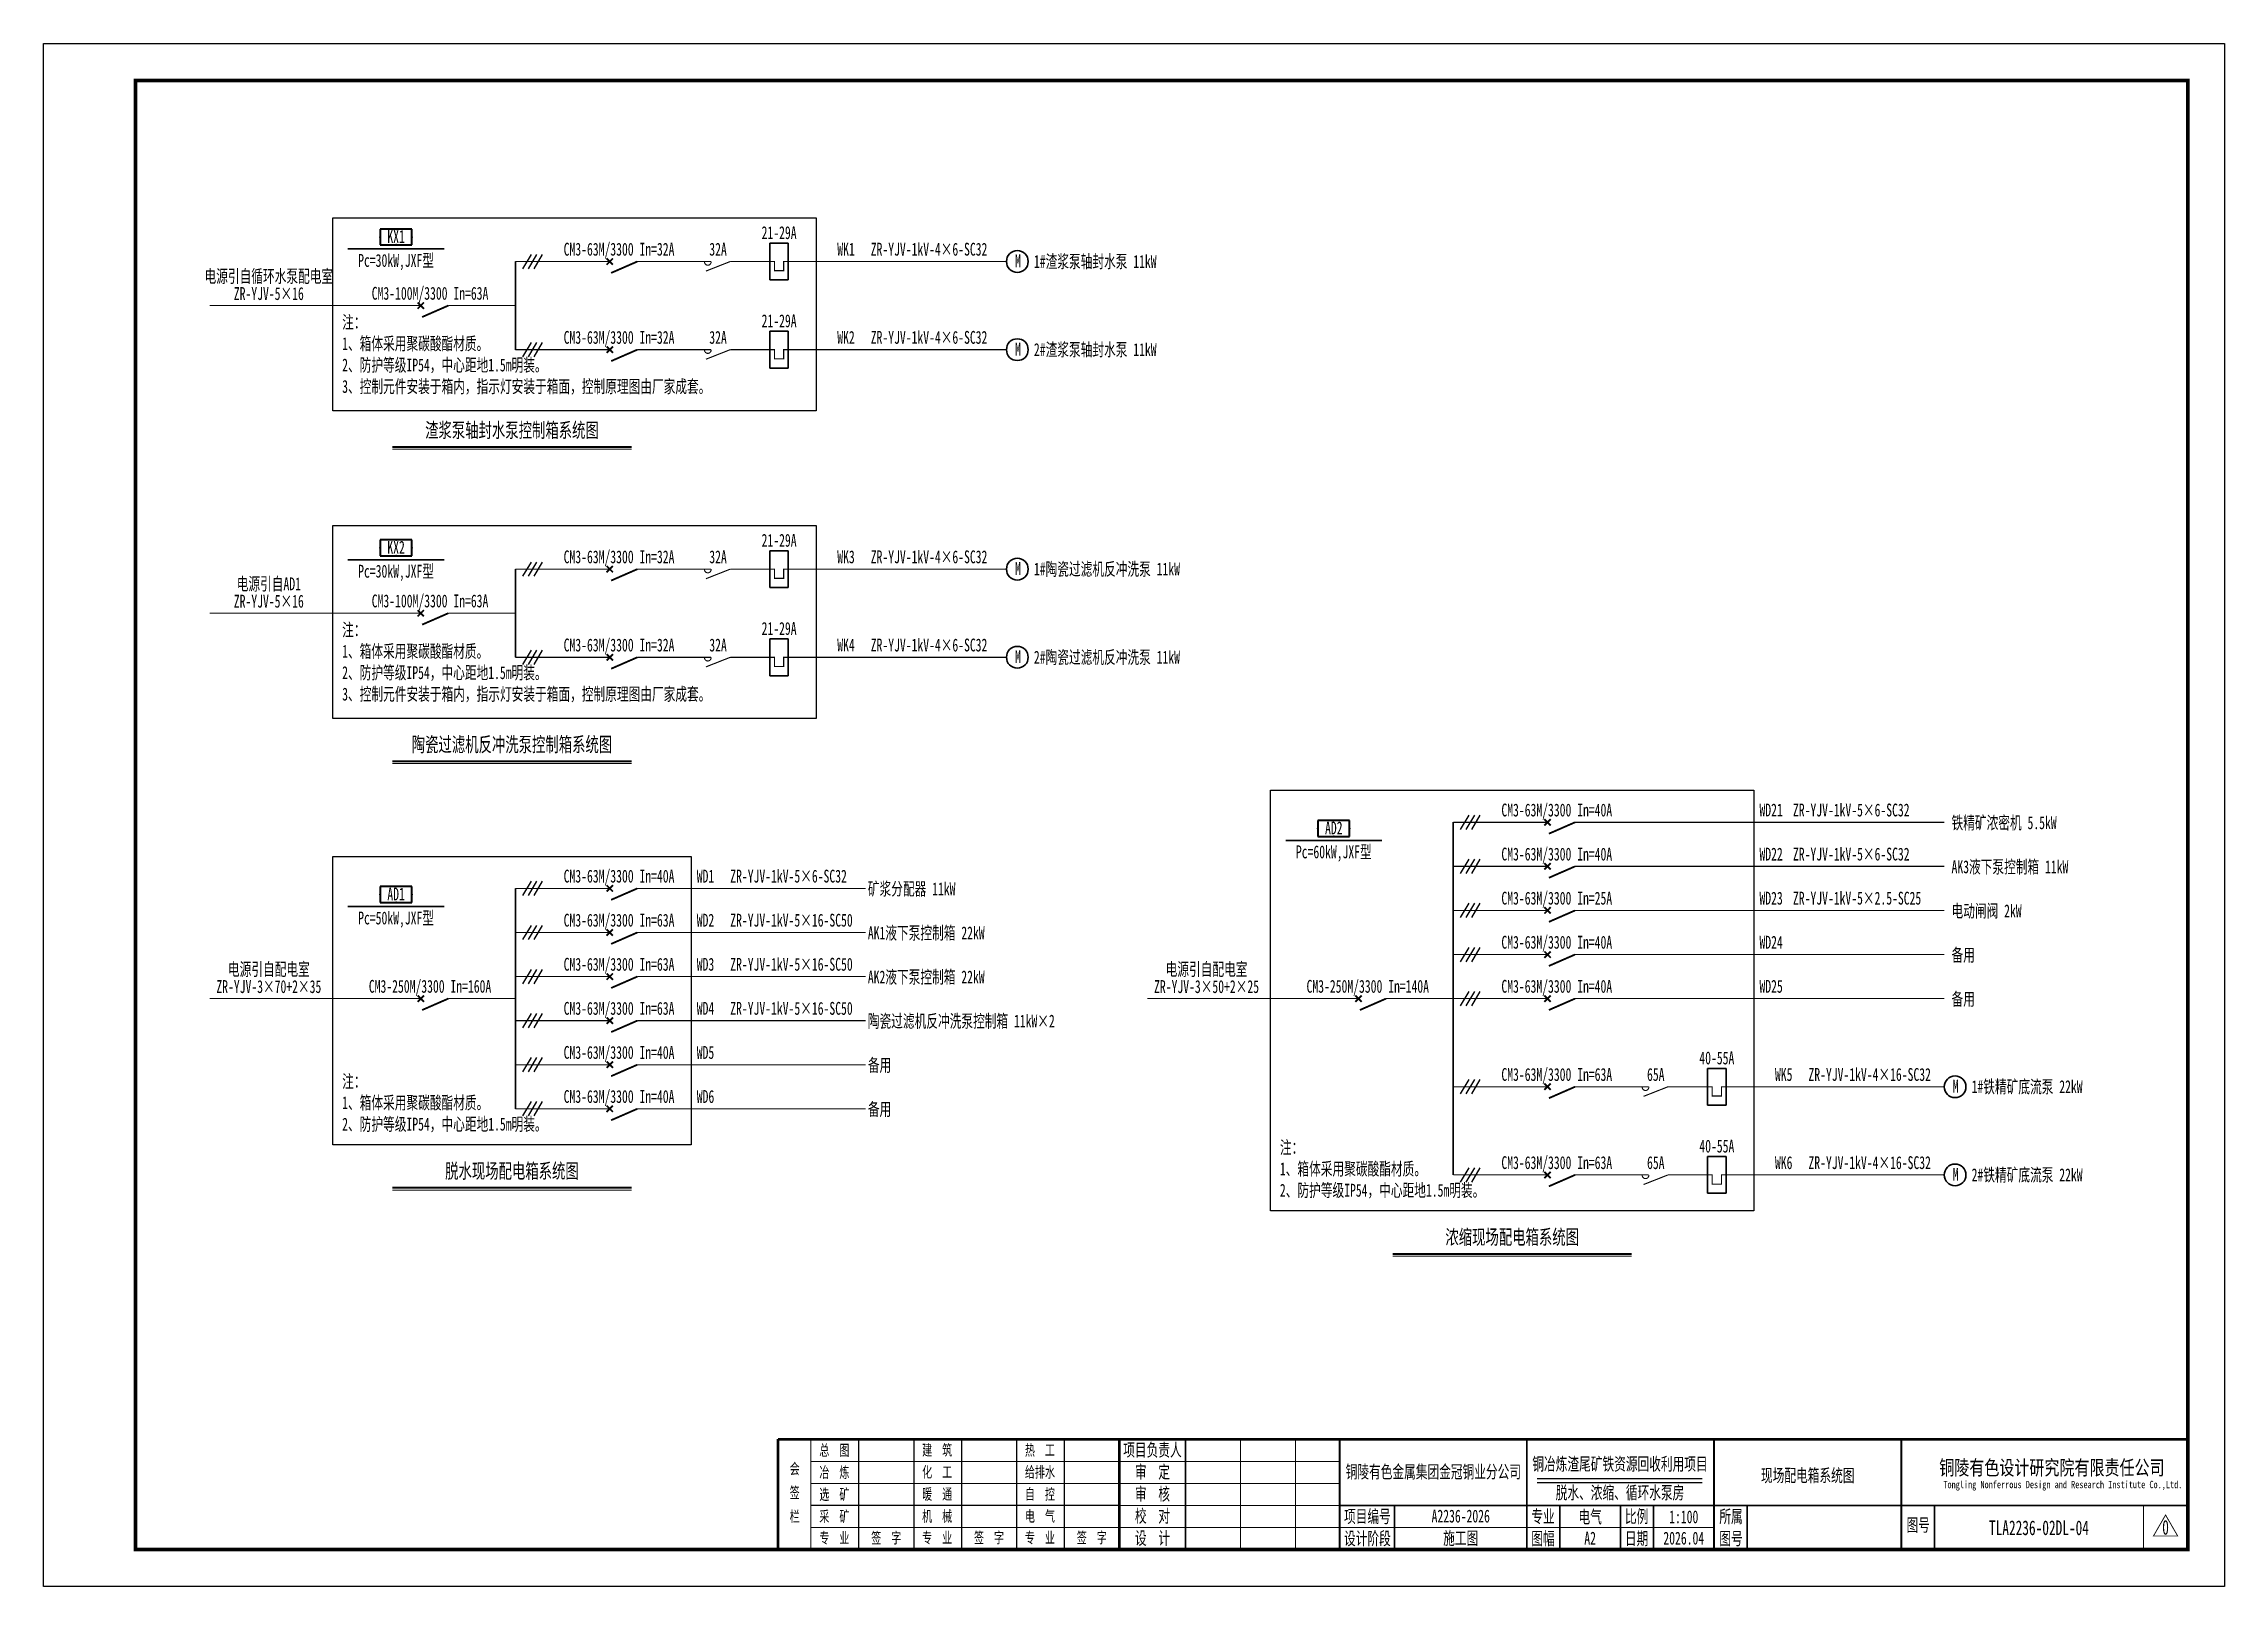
# Model space of a CAD drawing. Header units: millimetres. Extents: x 401220 to 2750366, y -101310 to 943175.
# Drawn here: x 1263518 to 1322918, y 698946 to 740946 of the extents above; entities that cross this region are included whole.
import ezdxf
from ezdxf.enums import TextEntityAlignment as Align

# ---------------------------------------------------------------- set-up
doc = ezdxf.new("R2010")
doc.units = ezdxf.units.MM
doc.linetypes.add('常规', pattern=[20, 10, 0, 10])
for name, color, linetype, lineweight in [('CAXA0层', 7, 'Continuous', 25), ('SW', 8, 'Continuous', 20), ('TEXT', 4, 'Continuous', 0)]:
    doc.layers.add(name, color=color, linetype=linetype, lineweight=lineweight)
for name, color, linetype in [('动力平面导线层', 3, '常规'), ('图框', 7, 'Continuous'), ('文字', 7, 'Continuous'), ('照明平面导线层', 3, 'Continuous'), ('照明平面设备层', 1, 'Continuous'), ('高低压系统', 4, 'Continuous')]:
    doc.layers.add(name, color=color, linetype=linetype)
doc.styles.add('HZ', font='simsun.ttf', dxfattribs={"width": 0.75})
doc.styles.add('标准', font='NSimSun.ttf', dxfattribs={"width": 0.667})

msp = doc.modelspace()

# ---------------------------------------------------------------- texts
at = {"layer": 'SW', "color": 2, "linetype": 'Continuous', "lineweight": 25, "style": '标准', "width": 0.667}
for s, height, p in [('21-29A', 350, (1283551, 735624.9)), ('CM3-63M/3300 In=32A', 350, (1279191.6, 735174.3)), ('32A', 350, (1281887.9, 735174.2)), ('CM3-100M/3300 In=63A', 350, (1274043.1, 733974.3)), ('CM3-63M/3300 In=32A', 350, (1279191.6, 732774.3)), ('32A', 350, (1281887.9, 732774.2)), ('21-29A', 350, (1283551, 733224.9)), ('渣浆泵轴封水泵控制箱系统图', 400, (1276274.5, 730223.5)), ('CM3-100M/3300 In=63A', 350, (1274043.1, 725599)), ('陶瓷过滤机反冲洗泵控制箱系统图', 400, (1276274.5, 721667.4)), ('CM3-63M/3300 In=63A', 350, (1279191.6, 714507.1)), ('脱水现场配电箱系统图', 400, (1276274.5, 710056.3)), ('浓缩现场配电箱系统图', 400, (1303518.4, 708256.3))]:
    msp.add_text(s, height=height, dxfattribs=at).set_placement(p, align=Align.CENTER)
at = {"layer": 'SW', "color": 7, "linetype": 'Continuous', "lineweight": 25, "style": '标准', "width": 0.667}
for s, p in [('KX1', (1273118.2, 735520.1)), ('电源引自循环水泵配电室', (1269652, 734439.8)), ('Pc=30kW,JXF型', (1273118.2, 734869)), ('ZR-YJV-5×16', (1269652, 733966.8)), ('KX2', (1273118.2, 727059.1)), ('CM3-63M/3300 In=32A', (1279191.6, 726799)), ('32A', (1281887.9, 726799)), ('21-29A', (1283551, 727249.7)), ('电源引自AD1', (1269652, 726064.6)), ('Pc=30kW,JXF型', (1273118.2, 726408)), ('ZR-YJV-5×16', (1269652, 725591.6)), ('CM3-63M/3300 In=32A', (1279191.6, 724399)), ('32A', (1281887.9, 724399)), ('21-29A', (1283551, 724849.7)), ('CM3-63M/3300 In=40A', (1304733.3, 719907.1)), ('AD2', (1298659.9, 719418.7)), ('Pc=60kW,JXF型', (1298659.9, 718767.7)), ('CM3-63M/3300 In=40A', (1304733.3, 718707.1)), ('AD1', (1273118.2, 717618.7)), ('CM3-63M/3300 In=25A', (1304733.3, 717507.1)), ('Pc=50kW,JXF型', (1273118.2, 716967.7)), ('CM3-63M/3300 In=63A', (1279191.6, 716907.1)), ('CM3-63M/3300 In=40A', (1304733.3, 716307.1)), ('电源引自配电室', (1269652, 715572.6)), ('CM3-63M/3300 In=63A', (1279191.6, 715707.1)), ('电源引自配电室', (1295193.6, 715572.6)), ('ZR-YJV-3×70+2×35', (1269652, 715099.6)), ('CM3-250M/3300 In=160A', (1274043.1, 715107.1)), ('ZR-YJV-3×50+2×25', (1295193.6, 715099.6)), ('CM3-250M/3300 In=140A', (1299584.8, 715107.1)), ('CM3-63M/3300 In=40A', (1304733.3, 715107.1)), ('CM3-63M/3300 In=40A', (1279191.6, 713307.1)), ('40-55A', (1309092.7, 713157.7)), ('CM3-63M/3300 In=63A', (1304733.3, 712707.1)), ('65A', (1307429.6, 712707)), ('CM3-63M/3300 In=40A', (1279191.6, 712107.1)), ('40-55A', (1309092.7, 710757.7)), ('CM3-63M/3300 In=63A', (1304733.3, 710307.1)), ('65A', (1307429.6, 710307))]:
    msp.add_text(s, height=350, dxfattribs=at).set_placement(p, align=Align.CENTER)
for s, p in [('WK1', (1285134.5, 735174.3)), ('ZR-YJV-1kV-4×6-SC32', (1286047.2, 735174.3)), ('WK2', (1285134.5, 732774.3)), ('ZR-YJV-1kV-4×6-SC32', (1286047.2, 732774.3)), ('WK3', (1285134.5, 726799)), ('ZR-YJV-1kV-4×6-SC32', (1286047.2, 726799)), ('WK4', (1285134.5, 724399)), ('ZR-YJV-1kV-4×6-SC32', (1286047.2, 724399)), ('WD21', (1310253.6, 719907.1)), ('ZR-YJV-1kV-5×6-SC32', (1311166.3, 719907.1)), ('WD22', (1310253.6, 718707.1)), ('ZR-YJV-1kV-5×6-SC32', (1311166.3, 718707.1)), ('WD1', (1281307.6, 718107.1)), ('WD23', (1310253.6, 717507.1)), ('ZR-YJV-1kV-5×2.5-SC25', (1311166.3, 717507.1)), ('WD2', (1281307.6, 716907.1)), ('ZR-YJV-1kV-5×16-SC50', (1282220.3, 716907.1)), ('WD24', (1310253.6, 716307.1)), ('WD3', (1281307.6, 715707.1)), ('ZR-YJV-1kV-5×16-SC50', (1282220.3, 715707.1)), ('WD25', (1310253.6, 715107.1)), ('WD4', (1281307.6, 714507.1)), ('ZR-YJV-1kV-5×16-SC50', (1282220.3, 714507.1)), ('WD5', (1281307.6, 713307.1)), ('WK5', (1310676.2, 712707.1)), ('ZR-YJV-1kV-4×16-SC32', (1311588.9, 712707.1)), ('WD6', (1281307.6, 712107.1)), ('1#铁精矿底流泵 22kW', (1316033.3, 712374.5)), ('WK6', (1310676.2, 710307.1)), ('ZR-YJV-1kV-4×16-SC32', (1311588.9, 710307.1)), ('2#铁精矿底流泵 22kW', (1316033.3, 709974.5))]:
    msp.add_text(s, height=350, dxfattribs=at).set_placement(p)
at = {"layer": 'SW', "color": 1, "linetype": 'Continuous', "lineweight": 25, "style": '标准', "width": 0.667}
for p in [(1290056.4, 734855.3), (1290056.4, 732455.3), (1290056.4, 726480), (1290056.4, 724080), (1315598.1, 712388.1), (1315598.1, 709988.1)]:
    msp.add_text('M', height=350, dxfattribs=at).set_placement(p, align=Align.CENTER)
at = {"layer": 'SW', "color": 2, "linetype": 'Continuous', "lineweight": 25, "style": '标准', "width": 0.667}
for s, p in [('1#渣浆泵轴封水泵 11kW', (1290491.7, 734841.7)), ('2#渣浆泵轴封水泵 11kW', (1290491.7, 732441.7))]:
    msp.add_text(s, height=350, dxfattribs=at).set_placement(p)
at = {"layer": 'SW', "color": 0, "linetype": 'Continuous', "lineweight": 25, "style": '标准', "width": 0.667}
for s, p in [('1#陶瓷过滤机反冲洗泵 11kW', (1290491.7, 726466.5)), ('2#陶瓷过滤机反冲洗泵 11kW', (1290491.7, 724066.5)), ('铁精矿浓密机 5.5kW', (1315485.5, 719561.1)), ('AK3液下泵控制箱 11kW', (1315485.5, 718361.1)), ('ZR-YJV-1kV-5×6-SC32', (1282220.3, 718107.1)), ('矿浆分配器 11kW', (1285968.1, 717761.1)), ('电动闸阀 2kW', (1315485.5, 717161.1)), ('AK1液下泵控制箱 22kW', (1285968.1, 716561.1)), ('备用', (1315485.5, 715961.1)), ('AK2液下泵控制箱 22kW', (1285968.1, 715361.1)), ('备用', (1315485.5, 714761.1)), ('陶瓷过滤机反冲洗泵控制箱 11kW×2', (1285968.1, 714161.1)), ('备用', (1285968.1, 712961.1)), ('备用', (1285968.1, 711761.1))]:
    msp.add_text(s, height=350, dxfattribs=at).set_placement(p)
msp.add_text('CM3-63M/3300 In=40A', height=350, dxfattribs=at).set_placement((1279191.6, 718107.1), align=Align.CENTER)
at = {"layer": 'SW', "color": 4, "linetype": 'Continuous', "lineweight": 25, "style": '标准', "width": 0.667}
for s, height, p in [('铜陵有色金属集团金冠铜业分公司', 350, (1301371.4, 701892.2)), ('铜冶炼渣尾矿铁资源回收利用项目', 350, (1306455.1, 702103.8)), ('现场配电箱系统图', 350, (1311568.5, 701791.4)), ('脱水、浓缩、循环水泵房', 350, (1306455.1, 701322.5)), ('A2236-2026', 350, (1302117, 700684.9)), ('电气', 350, (1305641.8, 700664.2)), ('1:100', 350, (1308191.8, 700664.2)), ('施工图', 350, (1302117, 700084.5)), ('A2', 350, (1305641.8, 700084.5)), ('2026.04', 350, (1308191.8, 700084.5)), ('TLA2236-02DL-04', 400, (1317866.9, 700341)), ('0', 400, (1321315.3, 700352.5))]:
    msp.add_text(s, height=height, dxfattribs=at).set_placement(p, align=Align.CENTER)
at = {"layer": 'SW', "color": 0, "linetype": 'Continuous', "lineweight": 25, "char_height": 350, "attachment_point": 1, "style": '标准'}
for s, insert, width in [('注：\\P1、箱体采用聚碳酸酯材质。\\P2、防护等级IP54，中心距地1.5m明装。\\P3、控制元件安装于箱内，指示灯安装于箱面，控制原理图由厂家成套。', (1271649.8, 733539.1), 11368.171), ('注：\\P1、箱体采用聚碳酸酯材质。\\P2、防护等级IP54，中心距地1.5m明装。\\P3、控制元件安装于箱内，指示灯安装于箱面，控制原理图由厂家成套。', (1271649.8, 725163.9), 11368.171), ('注：\\P1、箱体采用聚碳酸酯材质。\\P2、防护等级IP54，中心距地1.5m明装。', (1271649.8, 712872), 7718.52), ('注：\\P1、箱体采用聚碳酸酯材质。\\P2、防护等级IP54，中心距地1.5m明装。', (1297191.4, 711072), 7718.52)]:
    msp.add_mtext(s, dxfattribs=dict(at, insert=insert, width=width))

# ---------------------------------------------------------------- blocks, each defined once
blk = doc.blocks.new('DYDQ0201')
at = {"color": 0}
for points, const_width in [([(0, 0), (0, -3.75)], 0.3), ([(0, -11.25), (-3.11, -4.12)], 0.5), ([(0.86, -4.61), (-0.86, -2.89)], 0.5), ([(-0.86, -4.61), (0.86, -2.89)], 0.5), ([(0, -11.25), (0, -15)], 0.3)]:
    blk.add_lwpolyline(points, dxfattribs=dict(at, const_width=const_width))
blk = doc.blocks.new('PLA1')
at = {"color": 0, "linetype": 'ByBlock', "lineweight": -2}
for p, q in [((-500, 500), (-500, 0)), ((500, 500), (-500, 500)), ((-500, 0), (500, 0)), ((500, 0), (500, 500))]:
    blk.add_line(p, q, dxfattribs=at)
for p in [(-500, 250), (0, 500), (0, 0), (500, 250)]:
    blk.add_point(p, dxfattribs=at)
blk = doc.blocks.new('JJH')
at = {"color": 3, "linetype": '常规', "lineweight": 35}
for p, q in [((-500, -500), (-500, 0)), ((500, 0), (-500, 0)), ((500, -500), (500, 0)), ((-500, -500), (500, -500))]:
    blk.add_line(p, q, dxfattribs=at)
at = {"color": 3, "linetype": '常规', "lineweight": 35, "const_width": 30}
blk.add_lwpolyline([(0, 100), (0, -125), (-250, -125), (-250, -375), (0, -375), (0, -600)], dxfattribs=at)
blk = doc.blocks.new('GGF')
at = {"layer": '照明平面导线层', "color": 3, "linetype": '常规', "lineweight": 25, "ltscale": 2, "const_width": 30}
for points in [[(0, 0), (0, -365)], [(0, -1065), (-261, -402)], [(0, -365), (0, -544)], [(0, -1065), (0, -1429)]]:
    blk.add_lwpolyline(points, dxfattribs=at)
blk.add_lwpolyline([(0, -544, -1.122007), (0, -365, -1.343832)], format="xyb", dxfattribs=at)
blk = doc.blocks.new('3')
at = {"layer": 'TEXT', "color": 7, "lineweight": 25, "style": 'HZ', "width": 0.75}
for s, height, p in [('铜陵有色设计研究院有限责任公司', 400, (221501, 249018)), ('Tongling Nonferrous Design and Research Institute Co.,Ltd.', 200, (221613, 248659))]:
    blk.add_text(s, height=height, dxfattribs=at).set_placement(p)
blk = doc.blocks.new('铜陵有色图签02')
at = {"layer": '图框', "linetype": 'Continuous', "lineweight": 50}
for p, q in [((-38401, 3003), (-38401, 1)), ((-29100, 3001), (-29100, 0))]:
    blk.add_line(p, q, dxfattribs=at)
at = {"layer": '图框', "color": 7, "linetype": 'Continuous', "lineweight": 25}
for p, q in [((-36201, 3010), (-36201, 9)), ((-34701, 3010), (-34701, 9)), ((-33401, 3017), (-33401, 16)), ((-31901, 3017), (-31901, 16)), ((-30601, 3017), (-30601, 16)), ((-29100, 1201), (-37501, 1201))]:
    blk.add_line(p, q, dxfattribs=at)
at = {"layer": '图框', "color": 7, "linetype": 'Continuous', "lineweight": 35}
for p, q in [((-27300, 3001), (-27300, 1)), ((-21600, 1197), (-21600, -3)), ((-17100, 1200), (-17100, 0)), ((-15450, 0), (-15450, 1200)), ((-14550, 1200), (-14550, 0)), ((-12000, 1201), (-12000, 1)), ((-6900, 1202), (-6900, 2))]:
    blk.add_line(p, q, dxfattribs=at)
at = {"layer": '图框', "lineweight": 25}
blk.add_line((-17723, 1830), (-13223, 1830), dxfattribs=at)
at = {"layer": '图框', "lineweight": 70, "const_width": 70}
blk.add_lwpolyline([(-17980, 3001), (0, 3001), (-38401, 3001)], dxfattribs=at)
at = {"layer": '图框', "color": 7, "linetype": 'Continuous', "lineweight": 25, "const_width": 25}
for points in [[(-37501, 3000), (-37501, 0)], [(-25800, 3001), (-25800, 1)], [(-24300, 3001), (-24300, 1)], [(-23100, 2401), (-37501, 2401)], [(-23100, 1801), (-37501, 1801)], [(-23100, 1201), (-29100, 1201)], [(-12900, 600), (-18000, 600), (-37501, 600)], [(-602, 943), (-932, 371), (-272, 371), (-602, 943)]]:
    blk.add_lwpolyline(points, dxfattribs=at)
at = {"layer": '图框', "linetype": 'Continuous', "lineweight": 50, "const_width": 50}
for points in [[(-23100, 3001), (-23100, 1)], [(-18000, 3000), (-18000, 0)]]:
    blk.add_lwpolyline(points, dxfattribs=at)
at = {"layer": '图框', "lineweight": 50, "const_width": 50}
for points in [[(-12900, 3001), (-12900, 1)], [(-7800, 3001), (-7800, 1)], [(0, 3000), (0, 0)], [(-23100, 1200), (0, 1200)]]:
    blk.add_lwpolyline(points, dxfattribs=at)
at = {"layer": '图框', "lineweight": 25, "const_width": 35}
blk.add_lwpolyline([(-17723, 1930), (-13223, 1930)], dxfattribs=at)
at = {"layer": '图框', "color": 7, "linetype": 'Continuous', "lineweight": 35, "const_width": 25}
blk.add_lwpolyline([(-1200, 1201), (-1200, 0)], dxfattribs=at)
at = {"layer": '图框', "linetype": 'Continuous', "lineweight": 70, "const_width": 70}
blk.add_lwpolyline([(-38401, 1), (0, 0)], dxfattribs=at)
at = {"layer": '图框', "lineweight": 25}
blk.add_blockref('3', (-228268, -246986), dxfattribs=at)
at = {"layer": 'TEXT', "color": 7, "lineweight": 25, "style": '标准', "width": 0.667}
for s, height, p in [('会', 300, (-37942, 2054)), ('总  图', 300, (-36862, 2555)), ('建  筑', 300, (-34062, 2562)), ('热  工', 300, (-31262, 2562)), ('项目负责人', 350, (-28197, 2541)), ('冶  炼', 300, (-36862, 1955)), ('化  工', 300, (-34062, 1962)), ('给排水', 300, (-31262, 1962)), ('审  定', 350, (-28197, 1941)), ('签', 300, (-37942, 1404)), ('选  矿', 300, (-36862, 1355)), ('暖  通', 300, (-34062, 1362)), ('自  控', 300, (-31262, 1362)), ('审  核', 350, (-28197, 1341)), ('栏', 300, (-37942, 754)), ('采  矿', 300, (-36862, 754)), ('机  械', 300, (-34062, 761)), ('电  气', 300, (-31262, 761)), ('校  对', 350, (-28197, 741)), ('项目编号', 350, (-22343, 730)), ('专业', 350, (-17559, 730)), ('比例', 350, (-15009, 730)), ('所属', 350, (-12438, 730)), ('图号', 350, (-7339, 495)), ('专  业', 300, (-36862, 170)), ('签  字', 300, (-35449, 170)), ('专  业', 300, (-34062, 177)), ('签  字', 300, (-32649, 177)), ('专  业', 300, (-31262, 177)), ('签  字', 300, (-29849, 177)), ('设  计', 350, (-28197, 139)), ('设计阶段', 350, (-22343, 130)), ('图幅', 350, (-17559, 130)), ('日期', 350, (-15009, 130)), ('图号', 350, (-12438, 130))]:
    blk.add_text(s, height=height, dxfattribs=at).set_placement(p, align=Align.CENTER)

# ---------------------------------------------------------------- linework, layer by layer
at = {"color": 0, "lineweight": -3, "ltscale": 100}
for p, q in [((1271394.4, 736205.3), (1284559, 736205.3)), ((1271394.4, 730952.7), (1271394.4, 736205.3)), ((1284559, 736205.3), (1284559, 730952.7)), ((1284559, 730952.7), (1271394.4, 730952.7)), ((1271394.4, 727830.1), (1284559, 727830.1)), ((1271394.4, 722577.4), (1271394.4, 727830.1)), ((1284559, 727830.1), (1284559, 722577.4)), ((1284559, 722577.4), (1271394.4, 722577.4)), ((1296936, 720619.1), (1310100.7, 720619.1)), ((1296936, 709166.3), (1296936, 720619.1)), ((1310100.7, 720619.1), (1310100.7, 709166.3)), ((1271394.4, 718819.1), (1281154.6, 718819.1)), ((1271394.4, 710966.3), (1271394.4, 718819.1)), ((1281154.6, 718819.1), (1281154.6, 710966.3)), ((1281154.6, 710966.3), (1271394.4, 710966.3)), ((1310100.7, 709166.3), (1296936, 709166.3))]:
    msp.add_line(p, q, dxfattribs=at)
at = {"color": 4, "linetype": 'ByBlock', "lineweight": 35, "const_width": 30}
for points in [[(1283201, 735014.3), (1283426, 735014.3)], [(1283201, 732614.3), (1283426, 732614.3)], [(1283201, 726639), (1283426, 726639)], [(1283201, 724239), (1283426, 724239)], [(1308742.7, 712547.1), (1308967.7, 712547.1)], [(1308742.7, 710147.1), (1308967.7, 710147.1)]]:
    msp.add_lwpolyline(points, dxfattribs=at)
at = {"color": 1, "lineweight": 30, "ltscale": 100}
for centre in [(1290039.8, 735014.3), (1290039.8, 732614.3), (1290039.8, 726639), (1290039.8, 724239), (1315581.4, 712547.1), (1315581.4, 710147.1)]:
    msp.add_circle(centre, 295.9, dxfattribs=at)
at = {"layer": 'CAXA0层', "color": 0, "linetype": 'Continuous', "lineweight": 30}
for p, q in [((1271808.2, 735356), (1274428.2, 735356)), ((1271808.2, 726895), (1274428.2, 726895)), ((1297349.9, 719254.6), (1299969.8, 719254.6)), ((1271808.2, 717454.6), (1274428.2, 717454.6))]:
    msp.add_line(p, q, dxfattribs=at)
at = {"layer": 'CAXA0层', "color": 2, "linetype": 'Continuous', "lineweight": 40}
for p, q in [((1273021.3, 729968.5), (1279527.6, 729968.5)), ((1273021.3, 721412.4), (1279527.6, 721412.4)), ((1273021.3, 709801.3), (1279527.6, 709801.3)), ((1300265.2, 708001.3), (1306771.5, 708001.3))]:
    msp.add_line(p, q, dxfattribs=at)
at = {"layer": 'CAXA0层', "color": 2, "linetype": 'Continuous', "lineweight": 0}
for p, q in [((1273021.3, 729903), (1279527.6, 729903)), ((1273021.3, 721346.9), (1279527.6, 721346.9)), ((1273021.3, 709735.8), (1279527.6, 709735.8)), ((1300265.2, 707935.8), (1306771.5, 707935.8))]:
    msp.add_line(p, q, dxfattribs=at)
at = {"layer": '图框', "linetype": 'Continuous', "lineweight": 100, "const_width": 100}
msp.add_lwpolyline([(1266017.6, 699945.9), (1321917.6, 699945.9), (1321917.6, 739945.9), (1266017.6, 739945.9)], close=True, dxfattribs=at)
at = {"layer": '文字', "color": 4, "linetype": 'ByBlock', "lineweight": 25, "const_width": 30}
for points in [[(1280064, 735014.3), (1281154.6, 735014.3)], [(1282583.8, 735014.3), (1283201, 735014.3)], [(1283901, 735014.3), (1289743.9, 735014.3)], [(1280064, 732614.3), (1281154.6, 732614.3)], [(1282583.8, 732614.3), (1283201, 732614.3)], [(1283901, 732614.3), (1289743.9, 732614.3)], [(1280064, 726639), (1281154.6, 726639)], [(1282583.8, 726639), (1283201, 726639)], [(1283901, 726639), (1289743.9, 726639)], [(1280064, 724239), (1281154.6, 724239)], [(1282583.8, 724239), (1283201, 724239)], [(1283901, 724239), (1289743.9, 724239)], [(1305605.7, 712547.1), (1306696.3, 712547.1)], [(1308125.5, 712547.1), (1308742.7, 712547.1)], [(1309442.7, 712547.1), (1315285.5, 712547.1)], [(1305605.7, 710147.1), (1306696.3, 710147.1)], [(1308125.5, 710147.1), (1308742.7, 710147.1)], [(1309442.7, 710147.1), (1315285.5, 710147.1)]]:
    msp.add_lwpolyline(points, dxfattribs=at)
at = {"layer": '照明平面导线层', "color": 2, "linetype": 'ByBlock', "lineweight": 25, "ltscale": 100}
for p, q in [((1276573.4, 734819.5), (1276805.2, 735209)), ((1276724.4, 734819.5), (1276956.2, 735209)), ((1276875.4, 734819.5), (1277107.2, 735209)), ((1276573.4, 732419.5), (1276805.2, 732809)), ((1276724.4, 732419.5), (1276956.2, 732809)), ((1276875.4, 732419.5), (1277107.2, 732809)), ((1276573.4, 726444.3), (1276805.2, 726833.7)), ((1276724.4, 726444.3), (1276956.2, 726833.7)), ((1276875.4, 726444.3), (1277107.2, 726833.7)), ((1276573.4, 724044.3), (1276805.2, 724433.7)), ((1276724.4, 724044.3), (1276956.2, 724433.7)), ((1276875.4, 724044.3), (1277107.2, 724433.7)), ((1302115.1, 719552.4), (1302346.9, 719941.8)), ((1302266.1, 719552.4), (1302497.9, 719941.8)), ((1302417.1, 719552.4), (1302648.9, 719941.8)), ((1302115.1, 718352.4), (1302346.9, 718741.8)), ((1302266.1, 718352.4), (1302497.9, 718741.8)), ((1302417.1, 718352.4), (1302648.9, 718741.8)), ((1276573.4, 717752.4), (1276805.2, 718141.8)), ((1276724.4, 717752.4), (1276956.2, 718141.8)), ((1276875.4, 717752.4), (1277107.2, 718141.8)), ((1302115.1, 717152.4), (1302346.9, 717541.8)), ((1302266.1, 717152.4), (1302497.9, 717541.8)), ((1302417.1, 717152.4), (1302648.9, 717541.8)), ((1276573.4, 716552.4), (1276805.2, 716941.8)), ((1276724.4, 716552.4), (1276956.2, 716941.8)), ((1276875.4, 716552.4), (1277107.2, 716941.8)), ((1302115.1, 715952.4), (1302346.9, 716341.8)), ((1302266.1, 715952.4), (1302497.9, 716341.8)), ((1302417.1, 715952.4), (1302648.9, 716341.8)), ((1276573.4, 715352.4), (1276805.2, 715741.8)), ((1276724.4, 715352.4), (1276956.2, 715741.8)), ((1276875.4, 715352.4), (1277107.2, 715741.8)), ((1302115.1, 714752.4), (1302346.9, 715141.8)), ((1302266.1, 714752.4), (1302497.9, 715141.8)), ((1302417.1, 714752.4), (1302648.9, 715141.8)), ((1276573.4, 714152.4), (1276805.2, 714541.8)), ((1276724.4, 714152.4), (1276956.2, 714541.8)), ((1276875.4, 714152.4), (1277107.2, 714541.8)), ((1276573.4, 712952.4), (1276805.2, 713341.8)), ((1276724.4, 712952.4), (1276956.2, 713341.8)), ((1276875.4, 712952.4), (1277107.2, 713341.8)), ((1302115.1, 712352.4), (1302346.9, 712741.8)), ((1302266.1, 712352.4), (1302497.9, 712741.8)), ((1302417.1, 712352.4), (1302648.9, 712741.8)), ((1276573.4, 711752.4), (1276805.2, 712141.8)), ((1276724.4, 711752.4), (1276956.2, 712141.8)), ((1276875.4, 711752.4), (1277107.2, 712141.8)), ((1302115.1, 709952.4), (1302346.9, 710341.8)), ((1302266.1, 709952.4), (1302497.9, 710341.8)), ((1302417.1, 709952.4), (1302648.9, 710341.8))]:
    msp.add_line(p, q, dxfattribs=at)
at = {"layer": '照明平面设备层', "color": 0, "lineweight": -3, "ltscale": 100}
msp.add_lwpolyline([(1263517.6, 740945.9), (1322917.6, 740945.9), (1322917.6, 698945.9), (1263517.6, 698945.9)], close=True, dxfattribs=at)
at = {"layer": '照明平面设备层', "color": 130, "lineweight": -3, "const_width": 30}
for points in [[(1276369.6, 735014.3), (1278564, 735014.3)], [(1268036.3, 733814.3), (1273715.5, 733814.3)], [(1274915.5, 733814.3), (1276369.6, 733814.3)], [(1276369.6, 732614.3), (1278564, 732614.3)], [(1276369.6, 726639), (1278564, 726639)], [(1268036.3, 725439), (1273715.5, 725439)], [(1274915.5, 725439), (1276369.6, 725439)], [(1276369.6, 724239), (1278564, 724239)], [(1301911.3, 719747.1), (1304105.7, 719747.1)], [(1305605.7, 719747.1), (1315285.5, 719747.1)], [(1301911.3, 718547.1), (1304105.7, 718547.1)], [(1305605.7, 718547.1), (1315285.5, 718547.1)], [(1276369.6, 717947.1), (1278564, 717947.1)], [(1280064, 717947.1), (1285910.7, 717947.1)], [(1301911.3, 717347.1), (1304105.7, 717347.1)], [(1305605.7, 717347.1), (1315285.5, 717347.1)], [(1276369.6, 716747.1), (1278564, 716747.1)], [(1280064, 716747.1), (1285910.7, 716747.1)], [(1301911.3, 716147.1), (1304105.7, 716147.1)], [(1305605.7, 716147.1), (1315285.5, 716147.1)], [(1276369.6, 715547.1), (1278564, 715547.1)], [(1280064, 715547.1), (1285910.7, 715547.1)], [(1268036.3, 714947.1), (1273715.5, 714947.1)], [(1274915.5, 714947.1), (1276369.6, 714947.1)], [(1293578, 714947.1), (1299257.2, 714947.1)], [(1300457.2, 714947.1), (1301911.3, 714947.1)], [(1301911.3, 714947.1), (1304105.7, 714947.1)], [(1305605.7, 714947.1), (1315285.5, 714947.1)], [(1276369.6, 714347.1), (1278564, 714347.1)], [(1280064, 714347.1), (1285910.7, 714347.1)], [(1276369.6, 713147.1), (1278564, 713147.1)], [(1280064, 713147.1), (1285910.7, 713147.1)], [(1301911.3, 712547.1), (1304105.7, 712547.1)], [(1276369.6, 711947.1), (1278564, 711947.1)], [(1280064, 711947.1), (1285910.7, 711947.1)], [(1301911.3, 710147.1), (1304105.7, 710147.1)]]:
    msp.add_lwpolyline(points, dxfattribs=at)
at = {"layer": '高低压系统', "color": 3, "lineweight": 35}
for p, q in [((1276369.6, 732614.3), (1276369.6, 735014.3)), ((1276369.6, 724239), (1276369.6, 726639)), ((1301911.3, 710147.1), (1301911.3, 719747.1)), ((1276369.6, 711947.1), (1276369.6, 717947.1))]:
    msp.add_line(p, q, dxfattribs=at)

# ---------------------------------------------------------------- block references
at = {"layer": '动力平面导线层', "color": 4, "linetype": 'ByBlock', "rotation": 90}
for name, p in [('JJH', (1283301, 735014.3)), ('GGF', (1281154.6, 735014.3)), ('JJH', (1283301, 732614.3)), ('GGF', (1281154.6, 732614.3)), ('JJH', (1283301, 726639)), ('GGF', (1281154.6, 726639)), ('JJH', (1283301, 724239)), ('GGF', (1281154.6, 724239)), ('JJH', (1308842.7, 712547.1)), ('GGF', (1306696.3, 712547.1)), ('JJH', (1308842.7, 710147.1)), ('GGF', (1306696.3, 710147.1))]:
    msp.add_blockref(name, p, dxfattribs=at)
at = {"layer": '图框', "lineweight": 25}
msp.add_blockref('铜陵有色图签02', (1321917.6, 699945.9), dxfattribs=at)
at = {"layer": '照明平面设备层', "color": 1, "lineweight": 40, "xscale": 0.8640000000596046, "yscale": 0.8640000000596046, "zscale": 0.8640000000596046}
for p in [(1273118.2, 735464.9), (1273118.2, 727003.9), (1298659.9, 719363.5), (1273118.2, 717563.5)]:
    msp.add_blockref('PLA1', p, dxfattribs=at)
at = {"layer": '高低压系统', "lineweight": -3, "xscale": 100, "yscale": 100, "zscale": 100, "rotation": 90}
for p in [(1278564, 735014.3), (1273415.5, 733814.3), (1278564, 732614.3), (1278564, 726639), (1273415.5, 725439), (1278564, 724239), (1304105.7, 719747.1), (1304105.7, 718547.1), (1278564, 717947.1), (1304105.7, 717347.1), (1278564, 716747.1), (1304105.7, 716147.1), (1278564, 715547.1), (1273415.5, 714947.1), (1298957.2, 714947.1), (1304105.7, 714947.1), (1278564, 714347.1), (1278564, 713147.1), (1304105.7, 712547.1), (1278564, 711947.1), (1304105.7, 710147.1)]:
    msp.add_blockref('DYDQ0201', p, dxfattribs=at)

msp.set_redraw_order([(e.dxf.handle, doc.entitydb.next_handle()) for e in msp.query("TEXT MTEXT ATTDEF DIMENSION ARC_DIMENSION")])  # texts and dimensions are drawn at this point

doc.saveas('drawing.dxf')
